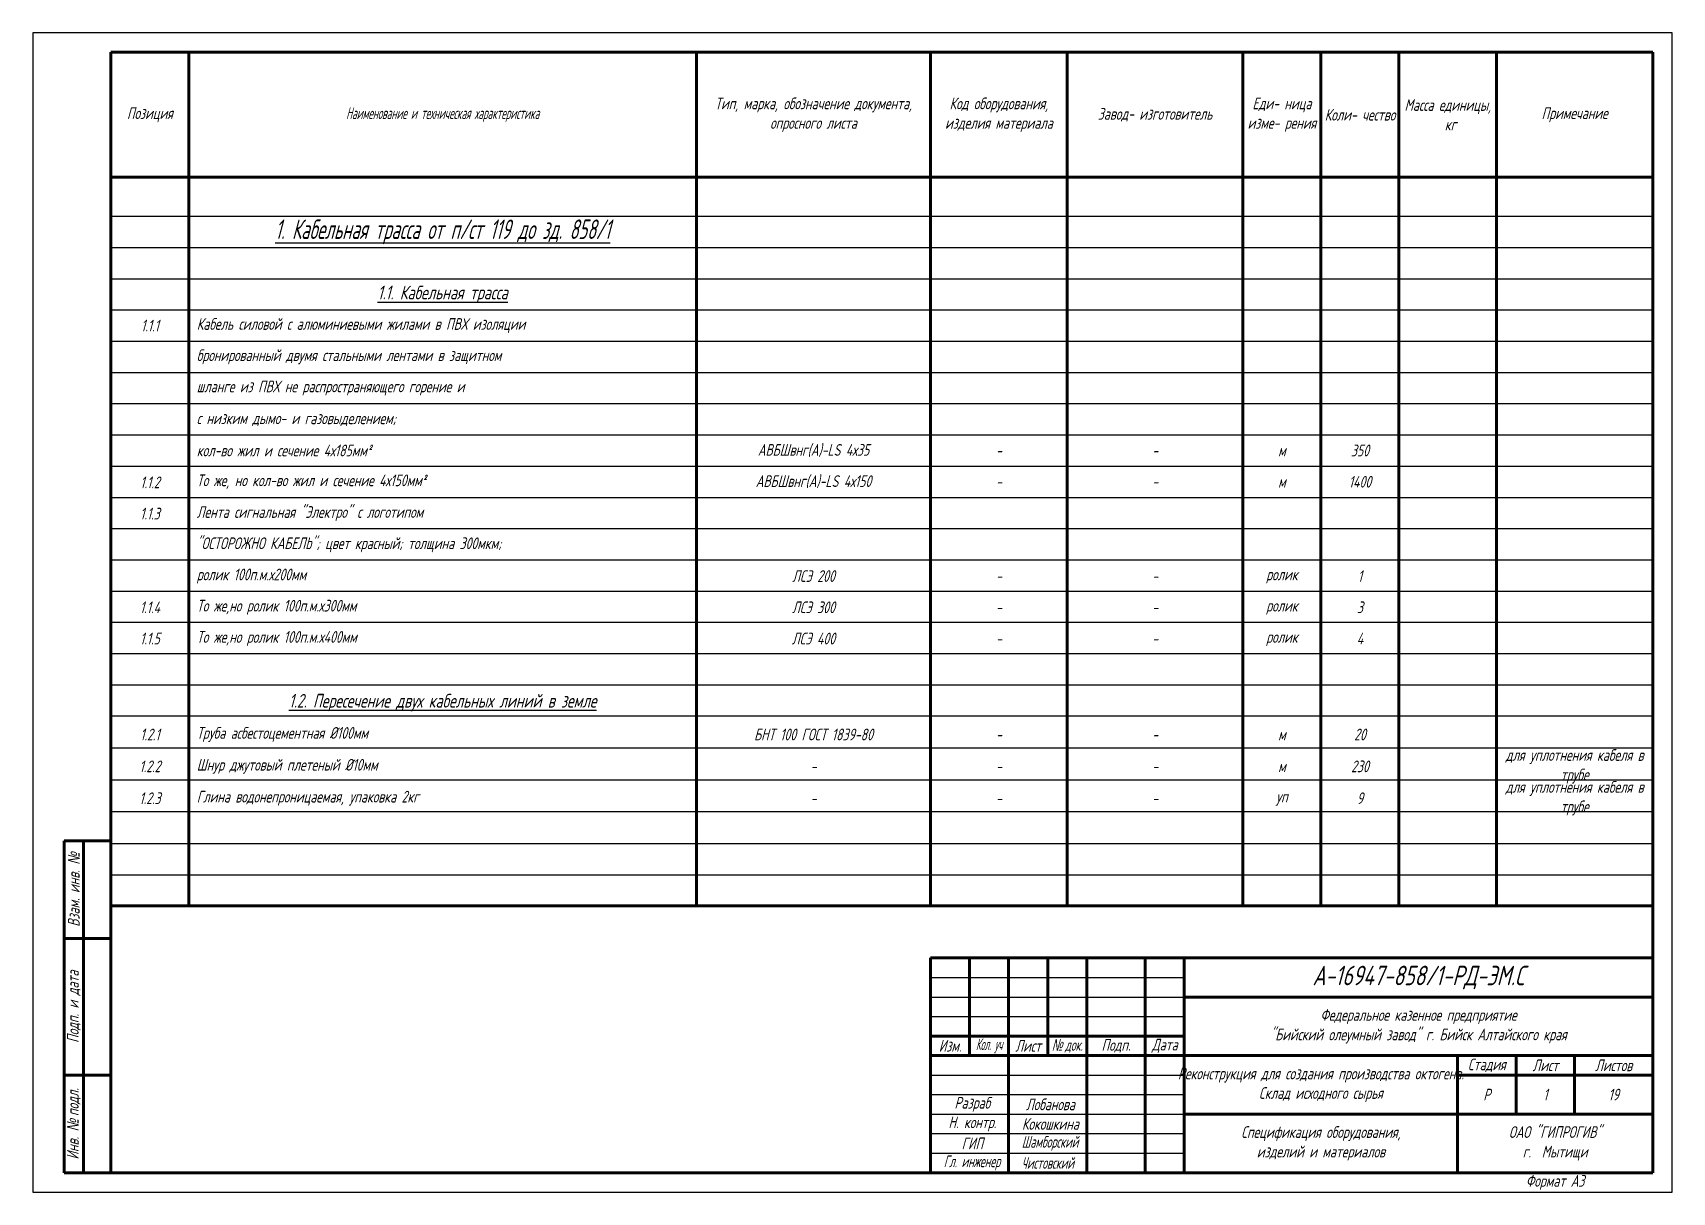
# Model space of a CAD drawing. Header units: millimetres. Extents: x -10490 to 5162, y -5053 to 76.
# Drawn here: x -2818 to -2398, y -344.1 to -47.1 of the extents above; entities that cross this region are included whole.
import ezdxf

# ---------------------------------------------------------------- set-up
doc = ezdxf.new("R2010")
doc.units = ezdxf.units.MM
for name, color, linetype, lineweight in [('Рамка толстая', 7, 'Continuous', 60), ('Рамка тонкая', 5, 'Continuous', 25), ('Спецификация', 9, 'Continuous', 25), ('Штампы', 252, 'Continuous', 25)]:
    doc.layers.add(name, color=color, linetype=linetype, lineweight=lineweight)
doc.styles.add('SIMPLEX', font='simplex.shx', dxfattribs={"width": 0.7, "oblique": 15})

msp = doc.modelspace()

# ---------------------------------------------------------------- texts
at = {"layer": 'Спецификация', "color": 2, "style": 'SIMPLEX'}
for s, insert, char_height, width, attachment_point in [('{\\C2;Позиция}', (-2788.04361, -68.14683), 3, 20, 5), ('{\\Fgost|c204;\\Q15;\\C2;Наименование и техническая характеристика}', (-2713.04361, -68.14683), 3, 130, 5), ('{\\C2;Тип, марка, обозначение документа, опросного листа}', (-2618.04361, -68.14683), 3, 60, 5), ('{\\C2;Код оборудования, изделия материала}', (-2570.54361, -68.14683), 3, 35, 5), ('{\\C2;Завод- изготовитель}', (-2530.54361, -68.14683), 3, 45, 5), ('{\\C2;Еди- ница изме- рения}', (-2498.04361, -68.14683), 3, 20, 5), ('{\\C2;Коли- чество}', (-2478.04361, -68.14683), 3, 20, 5), ('{\\C2;Масса единицы,  кг}', (-2455.54361, -68.14683), 3, 25, 5), ('{\\C2;Примечание}', (-2423.04361, -68.14683), 3, 40, 5), ('{\\W0.58;\\L1. Кабельная трасса от п/ст 119 до зд. 858/1}', (-2713.04361, -98.14683), 5, 126, 5), ('{\\L1.1. Кабельная трасса}', (-2713.04361, -114.14683), 3.5, 126, 5), ('1.1.1', (-2788.04361, -122.14683), 3, 20, 5), ('Кабель силовой с алюминиевыми жилами в ПВХ изоляции ', (-2776.04361, -122.14683), 3, 126, 4), ('бронированный двумя стальными лентами в защитном', (-2776.04361, -130.14683), 3, 126, 4), ('шланге из ПВХ не распространяющего горение и', (-2776.04361, -138.14683), 3, 126, 4), ('с низким дымо- и газовыделением; ', (-2776.04361, -146.14683), 3, 126, 4), ('кол-во жил и сечение 4х185мм²', (-2776.04361, -154.14683), 3, 126, 4), ('АВБШвнг(А)-LS 4х35', (-2618.04361, -154.14683), 3, 60, 5), ('-', (-2570.54361, -154.14683), 3, 35, 5), ('-', (-2530.54361, -154.14683), 3, 45, 5), ('м', (-2498.04361, -154.14683), 3, 20, 5), ('350', (-2478.04361, -154.14683), 3, 20, 5), ('1.1.2', (-2788.04361, -162.3135), 3, 20, 5), ('То же, но кол-во жил и сечение 4х150мм²', (-2776.04361, -162.14683), 3, 126, 4), ('АВБШвнг(А)-LS 4х150', (-2618.04361, -162.14683), 3, 60, 5), ('-', (-2570.54361, -162.14683), 3, 35, 5), ('-', (-2530.54361, -162.14683), 3, 45, 5), ('м', (-2498.04361, -162.14683), 3, 20, 5), ('1400', (-2478.04361, -162.14683), 3, 20, 5), ('Лента сигнальная "Электро" с логотипом', (-2776.04361, -170.3135), 3, 126, 4), ('1.1.3', (-2788.04361, -170.3135), 3, 20, 5), ('"ОСТОРОЖНО КАБЕЛЬ"; цвет красный; толщина 300мкм; ', (-2776.04361, -178.3135), 3, 126, 4), ('ролик 100п.м.х200мм', (-2776.04361, -186.3135), 3, 126, 4), ('ЛСЭ 200', (-2618.04361, -186.3135), 3, 60, 5), ('-', (-2570.54361, -186.3135), 3, 35, 5), ('-', (-2530.54361, -186.3135), 3, 45, 5), ('ролик', (-2498.04361, -186.3135), 3, 20, 5), ('1', (-2478.04361, -186.3135), 3, 20, 5), ('1.1.4', (-2788.04361, -194.3135), 3, 20, 5), ('То же,но ролик 100п.м.х300мм', (-2776.04361, -194.3135), 3, 126, 4), ('ЛСЭ 300', (-2618.04361, -194.3135), 3, 60, 5), ('3', (-2478.04361, -194.3135), 3, 20, 5), ('-', (-2570.54361, -194.3135), 3, 35, 5), ('-', (-2530.54361, -194.3135), 3, 45, 5), ('ролик', (-2498.04361, -194.3135), 3, 20, 5), ('1.1.5', (-2788.04361, -202.3135), 3, 20, 5), ('То же,но ролик 100п.м.х400мм', (-2776.04361, -202.3135), 3, 126, 4), ('ЛСЭ 400', (-2618.04361, -202.3135), 3, 60, 5), ('ролик', (-2498.04361, -202.3135), 3, 20, 5), ('4', (-2478.04361, -202.3135), 3, 20, 5), ('-', (-2570.54361, -202.3135), 3, 35, 5), ('-', (-2530.54361, -202.3135), 3, 45, 5), ('{\\L1.2. Пересечение двух кабельных линий в земле}', (-2713.04361, -218.73017), 3.5, 126, 5), ('1.2.1', (-2788.04361, -226.89683), 3, 20, 5), ('Труба асбестоцементная %%C100мм', (-2776.04361, -226.89683), 3, 126, 4), ('БНТ 100 ГОСТ 1839-80', (-2618.04361, -226.89683), 3, 60, 5), ('м', (-2498.04361, -226.89683), 3, 20, 5), ('20', (-2478.04361, -226.89683), 3, 20, 5), ('-', (-2570.54361, -226.89683), 3, 35, 5), ('-', (-2530.54361, -226.89683), 3, 45, 5), ('для уплотнения кабеля в трубе', (-2423.04361, -235.0635), 3, 40, 5), ('1.2.2', (-2788.04361, -235.0635), 3, 20, 5), ('Шнур джутовый плетеный %%C10мм', (-2776.04361, -235.0635), 3, 126, 4), ('м', (-2498.04361, -235.0635), 3, 20, 5), ('230', (-2478.04361, -235.0635), 3, 20, 5), ('-', (-2618.04361, -235.0635), 3, 60, 5), ('-', (-2570.54361, -235.0635), 3, 35, 5), ('-', (-2530.54361, -235.0635), 3, 45, 5), ('для уплотнения кабеля в трубе', (-2423.04361, -243.23017), 3, 40, 5), ('1.2.3', (-2788.04361, -243.23017), 3, 20, 5), ('Глина водонепроницаемая, упаковка 2кг', (-2776.04361, -243.23017), 3, 126, 4), ('-', (-2618.04361, -243.23017), 3, 60, 5), ('-', (-2570.54361, -243.23017), 3, 35, 5), ('-', (-2530.54361, -243.23017), 3, 45, 5), ('уп', (-2498.04361, -243.23017), 3, 20, 5), ('9', (-2478.04361, -243.23017), 3, 20, 5)]:
    msp.add_mtext(s, dxfattribs=dict(at, insert=insert, char_height=char_height, width=width, attachment_point=attachment_point))
at = {"layer": 'Штампы', "color": 2, "char_height": 3, "attachment_point": 5, "rotation": 90, "style": 'SIMPLEX'}
for s, insert, width in [('Взам. инв. {\\fArial|b0|i0|c204|p34;№}', (-2807.54361, -266.64683), 25), ('Подп. и дата', (-2807.54361, -296.64683), 35), ('Инв. {\\fArial|b0|i0|c204|p34;№ }подл.', (-2807.54361, -326.64683), 25)]:
    msp.add_mtext(s, dxfattribs=dict(at, insert=insert, width=width))
at = {"layer": 'Штампы', "color": 2, "attachment_point": 5, "style": 'SIMPLEX'}
for s, insert, char_height, width in [('А-16947-858/1-РД-ЭМ.С', (-2463.04361, -289.14683), 5, 120), ('Федеральное казенное предприятие\\P"Бийский олеумный завод" г. Бийск Алтайского края', (-2463.04361, -301.64683), 3, 120), ('Изм.', (-2583.04361, -306.64683), 3, 10), ('{\\W0.5;Кол. уч}', (-2573.04361, -306.64683), 3, 10), ('{\\W0.7;Лист}', (-2563.04361, -306.64683), 3, 10), ('{\\fArial|b0|i0|c204|p34;\\W0.6;№ \\Fsimplex|c204;док.}', (-2553.04361, -306.64683), 3, 10), ('Подп.', (-2540.54361, -306.64683), 3, 15), ('{\\W0.7;Дата}', (-2528.04361, -306.64683), 3, 10), ('{\\W0.7;Стадия}', (-2445.54361, -311.64683), 3, 15), ('Лист', (-2430.54361, -311.64683), 3, 15), ('Листов', (-2413.04361, -311.64683), 3, 20), ('Реконструкция для создания производства октогена. \\PСклад исходного сырья', (-2488.04361, -316.64683), 3, 70), ('Р', (-2445.54361, -319.14683), 3, 15), ('1', (-2430.54361, -319.14683), 3, 15), ('19', (-2413.04361, -319.14683), 3, 20), (' Разраб', (-2578.04361, -321.64683), 3, 20), (' Лобанова', (-2558.04361, -321.64683), 3, 20), (' Н. контр.', (-2578.04361, -326.64683), 3, 20), (' Кокошкина', (-2558.04361, -326.64683), 3, 20), ('Спецификация оборудования, \\Pизделий и материалов', (-2488.04361, -331.64683), 3, 70), ('ОАО "ГИПРОГИВ"\\Pг.  Мытищи', (-2428.04361, -331.64683), 3, 50), (' ГИП', (-2578.04361, -331.64683), 3, 20), ('{\\W0.6; Шамборский}', (-2558.04361, -331.64683), 3, 20), ('{\\W0.6; Гл. инженер}', (-2578.04361, -336.64683), 3, 20), ('{\\W0.6;Чистовский}', (-2558.04361, -336.64683), 3, 20), ('Формат А3', (-2428.04361, -341.64683), 3, 50)]:
    msp.add_mtext(s, dxfattribs=dict(at, insert=insert, char_height=char_height, width=width))

# ---------------------------------------------------------------- blocks, each defined once
blk = doc.blocks.new('A$C64336E77')
at = {"layer": 'Рамка толстая'}
for p, q in [((20, 5), (20, 292)), ((20, 292), (415, 292)), ((415, 292), (415, 5)), ((20, 5), (415, 5))]:
    blk.add_line(p, q, dxfattribs=at)
at = {"layer": 'Рамка тонкая'}
for p, q in [((0, 297), (0, 0)), ((420, 297), (0, 297)), ((420, 0), (420, 297)), ((0, 0), (420, 0))]:
    blk.add_line(p, q, dxfattribs=at)

# ---------------------------------------------------------------- linework, layer by layer
at = {"layer": 'Спецификация', "lineweight": 60}
for p, q in [((-2798.04361, -52.14683), (-2403.04361, -52.14683)), ((-2798.04361, -52.14683), (-2798.04361, -270.8135)), ((-2778.04361, -52.14683), (-2778.04361, -270.8135)), ((-2648.04361, -52.14683), (-2648.04361, -270.8135)), ((-2588.04361, -52.14683), (-2588.04361, -270.8135)), ((-2553.04361, -52.14683), (-2553.04361, -270.8135)), ((-2508.04361, -52.14683), (-2508.04361, -270.8135)), ((-2488.04361, -52.14683), (-2488.04361, -270.8135)), ((-2468.04361, -52.14683), (-2468.04361, -270.8135)), ((-2443.04361, -52.14683), (-2443.04361, -270.8135)), ((-2403.04361, -52.14683), (-2403.04361, -270.8135)), ((-2798.04361, -84.14683), (-2403.04361, -84.14683)), ((-2798.04361, -270.8135), (-2403.04361, -270.8135))]:
    msp.add_line(p, q, dxfattribs=at)
at = {"layer": 'Спецификация', "color": 5}
for p, q in [((-2798.04361, -94.14683), (-2403.04361, -94.14683)), ((-2798.04361, -102.14683), (-2403.04361, -102.14683)), ((-2798.04361, -110.14683), (-2403.04361, -110.14683)), ((-2798.04361, -118.14683), (-2403.04361, -118.14683)), ((-2798.04361, -126.14683), (-2403.04361, -126.14683)), ((-2798.04361, -134.14683), (-2403.04361, -134.14683)), ((-2798.04361, -142.14683), (-2403.04361, -142.14683)), ((-2798.04361, -150.14683), (-2403.04361, -150.14683)), ((-2798.04361, -158.14683), (-2403.04361, -158.14683)), ((-2798.04361, -166.14683), (-2403.04361, -166.14683)), ((-2798.04361, -174.14683), (-2403.04361, -174.14683)), ((-2798.04361, -182.14683), (-2403.04361, -182.14683)), ((-2798.04361, -190.14683), (-2403.04361, -190.14683)), ((-2798.04361, -198.14683), (-2403.04361, -198.14683)), ((-2798.04361, -206.14683), (-2403.04361, -206.14683)), ((-2798.04361, -214.14683), (-2403.04361, -214.14683)), ((-2798.04361, -222.14683), (-2403.04361, -222.14683)), ((-2798.04361, -230.3135), (-2403.04361, -230.3135)), ((-2798.04361, -238.48017), (-2403.04361, -238.48017)), ((-2798.04361, -246.64683), (-2403.04361, -246.64683)), ((-2798.04361, -254.8135), (-2403.04361, -254.8135)), ((-2798.04361, -262.8135), (-2403.04361, -262.8135))]:
    msp.add_line(p, q, dxfattribs=at)
at = {"layer": 'Штампы', "lineweight": 60}
for p, q in [((-2810.04361, -339.14683), (-2810.04361, -254.14683)), ((-2810.04361, -254.14683), (-2798.04361, -254.14683)), ((-2805.04361, -339.14683), (-2805.04361, -254.14683)), ((-2798.04361, -339.14683), (-2798.04361, -254.14683)), ((-2810.04361, -279.14683), (-2798.04361, -279.14683)), ((-2588.04361, -284.14683), (-2403.04361, -284.14683)), ((-2588.04361, -284.14683), (-2588.04361, -339.14683)), ((-2578.04361, -284.14683), (-2578.04361, -309.14683)), ((-2568.04361, -284.14683), (-2568.04361, -339.14683)), ((-2558.04361, -284.14683), (-2558.04361, -309.14683)), ((-2548.04361, -284.14683), (-2548.04361, -339.14683)), ((-2533.04361, -284.14683), (-2533.04361, -339.14683)), ((-2523.04361, -284.14683), (-2523.04361, -339.14683)), ((-2523.04361, -294.14683), (-2403.04361, -294.14683)), ((-2588.04361, -304.14683), (-2523.04361, -304.14683)), ((-2588.04361, -309.14683), (-2403.04361, -309.14683)), ((-2453.04361, -309.14683), (-2453.04361, -339.14683)), ((-2438.04361, -309.14683), (-2438.04361, -324.14683)), ((-2423.04361, -309.14683), (-2423.04361, -324.14683)), ((-2810.04361, -314.14683), (-2798.04361, -314.14683)), ((-2453.04361, -314.14683), (-2403.04361, -314.14683)), ((-2523.04361, -324.14683), (-2403.04361, -324.14683)), ((-2810.04361, -339.14683), (-2798.04361, -339.14683))]:
    msp.add_line(p, q, dxfattribs=at)
at = {"layer": 'Штампы', "color": 5, "lineweight": 25}
for p, q in [((-2588.04361, -289.14683), (-2523.04361, -289.14683)), ((-2588.04361, -294.14683), (-2523.04361, -294.14683)), ((-2588.04361, -299.14683), (-2523.04361, -299.14683)), ((-2588.04361, -314.14683), (-2523.04361, -314.14683)), ((-2588.04361, -319.14683), (-2523.04361, -319.14683)), ((-2588.04361, -324.14683), (-2523.04361, -324.14683)), ((-2588.04361, -329.14683), (-2523.04361, -329.14683)), ((-2588.04361, -334.14683), (-2523.04361, -334.14683))]:
    msp.add_line(p, q, dxfattribs=at)

# ---------------------------------------------------------------- block references
msp.add_blockref('A$C64336E77', (-2818.0436, -344.14683))

msp.set_redraw_order([(e.dxf.handle, doc.entitydb.next_handle()) for e in msp.query("TEXT MTEXT ATTDEF DIMENSION ARC_DIMENSION")])  # texts and dimensions are drawn at this point

doc.saveas('drawing.dxf')
